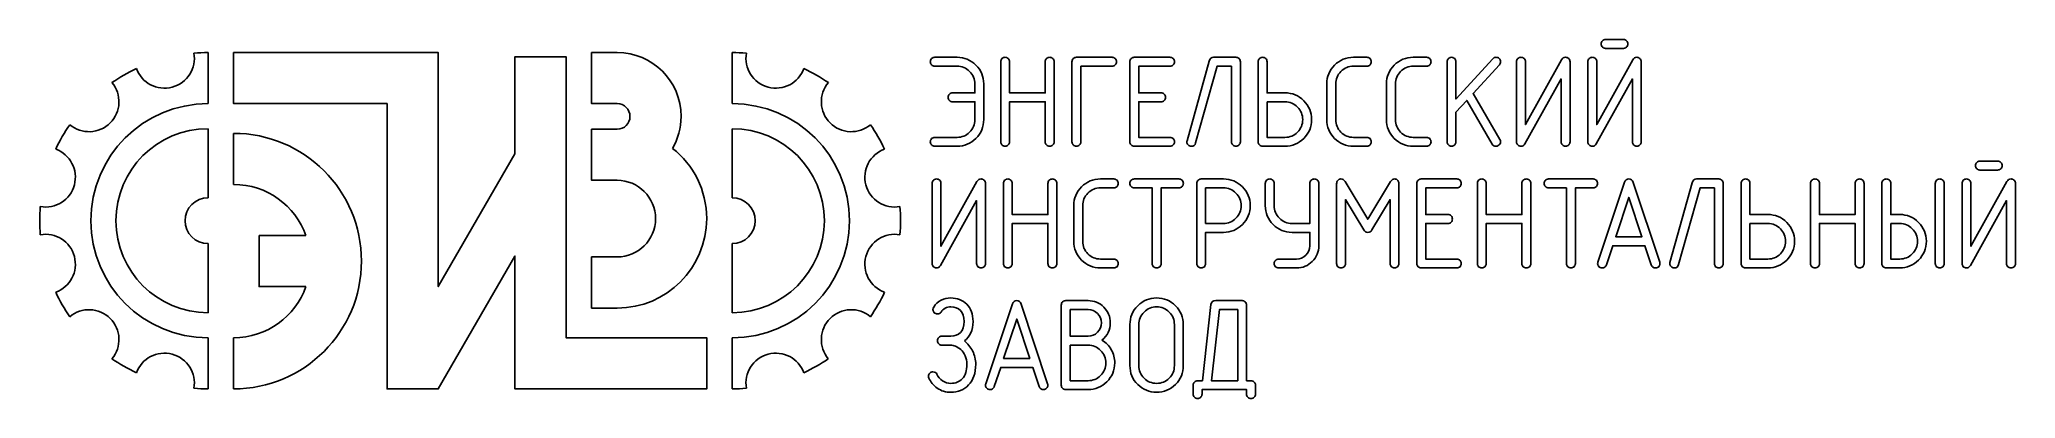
# Model space of a CAD drawing. Extents: x 68.1 to 94.1, y 175.9 to 180.6.
import ezdxf

# ---------------------------------------------------------------- set-up
doc = ezdxf.new("R2010")
doc.units = 0
doc.layers.get('0').update_dxf_attribs({"linetype": 'CONTINUOUS'})

msp = doc.modelspace()

# ---------------------------------------------------------------- linework, layer by layer
at = {"color": 7}
for points in [[(70.337398, 179.760174), (70.337398, 180.433839)], [(70.674371, 180.433839), (73.369593, 180.433839), (73.369593, 177.347174), (74.380231, 179.097799), (74.380231, 180.37937), (75.054178, 180.37937), (75.054178, 176.67351), (76.906967, 176.67351), (76.906967, 175.999563), (74.380231, 175.999563), (74.380231, 177.750188), (73.369593, 175.999563), (72.695647, 175.999563), (72.695647, 179.760174), (70.674371, 179.760174), (70.674371, 180.433839), (70.674371, 180.433839)], [(75.727842, 180.433839), (75.391151, 180.433839), (75.391151, 179.760174), (75.727842, 179.760174)], [(77.24394, 179.760174), (77.24394, 180.433839)], [(88.75014, 180.606277), (88.984667, 180.606277)], [(88.75014, 180.606277), (88.75014, 180.606277)], [(88.984667, 180.488872), (88.75014, 180.488872)], [(69.393647, 180.223019), (69.393647, 180.223019)], [(78.187691, 180.223019), (78.187691, 180.223019)], [(79.911787, 180.371468), (80.205016, 180.371468)], [(79.911787, 180.371468), (79.911787, 180.371468)], [(80.205016, 180.254346), (79.911787, 180.254346)], [(80.780184, 179.25669), (80.780184, 180.313048)], [(80.797118, 180.354534), (80.797118, 180.354534)], [(80.897589, 180.313048), (80.897589, 179.902414), (81.367207, 179.902414), (81.367207, 180.313048)], [(81.484611, 180.313048), (81.484611, 179.25669)], [(81.71942, 179.25669), (81.71942, 180.313048)], [(81.77784, 180.371468), (82.247458, 180.371468)], [(81.77784, 180.371468), (81.77784, 180.371468)], [(82.247458, 180.254346), (81.836824, 180.254346), (81.836824, 179.25669)], [(82.482267, 179.25669), (82.482267, 180.313048)], [(82.540687, 180.371468), (83.010304, 180.371468)], [(82.540687, 180.371468), (82.540687, 180.371468)], [(83.010304, 180.254346), (82.599671, 180.254346), (82.599671, 179.902414), (82.8929, 179.902414)], [(83.2358, 179.27193), (83.528182, 180.322361)], [(83.82, 179.25669), (83.82, 180.254346), (83.631193, 180.254346), (83.348407, 179.24145)], [(83.585756, 180.371468), (83.878984, 180.371468)], [(83.937404, 180.313048), (83.937404, 179.25669)], [(84.172213, 179.25669), (84.172213, 180.313048)], [(84.189147, 180.354534), (84.189147, 180.354534)], [(84.289618, 180.313048), (84.289618, 179.902414), (84.524427, 179.902414)], [(85.42782, 180.371468), (85.604209, 180.371468)], [(85.42782, 180.371468), (85.42782, 180.371468)], [(85.604209, 180.254346), (85.42782, 180.254346)], [(86.214373, 180.371468), (86.390762, 180.371468)], [(86.214373, 180.371468), (86.214373, 180.371468)], [(86.390762, 180.254346), (86.214373, 180.254346)], [(86.660567, 179.25669), (86.660567, 180.313048)], [(86.6775, 180.354534), (86.6775, 180.354534)], [(86.777971, 180.313048), (86.777971, 179.820288), (87.262829, 180.352841)], [(87.349753, 180.272972), (87.004596, 179.895077), (87.356809, 179.286041)], [(87.576096, 179.25669), (87.576096, 180.313048)], [(87.6935, 180.313048), (87.6935, 179.483314), (88.167633, 180.336754)], [(88.280522, 180.313048), (88.280522, 179.25669)], [(88.515331, 179.25669), (88.515331, 180.313048)], [(88.632736, 180.313048), (88.632736, 179.483314), (89.106869, 180.336754)], [(89.219476, 180.313048), (89.219476, 179.25669)], [(80.146313, 179.902414), (80.439824, 179.902414), (80.439824, 180.019819)], [(80.557229, 180.019819), (80.557229, 179.550201)], [(85.076171, 179.550201), (85.076171, 180.019819)], [(85.193576, 180.019819), (85.193576, 179.550201)], [(85.862442, 179.550201), (85.862442, 180.019819)], [(85.979847, 180.019819), (85.979847, 179.550201)], [(88.163118, 179.25669), (88.163118, 180.086706), (87.686444, 179.229597)], [(89.102071, 179.25669), (89.102071, 180.086706), (88.62568, 179.229597)], [(80.439824, 179.550201), (80.439824, 179.78501), (80.146313, 179.78501)], [(81.367207, 179.25669), (81.367207, 179.78501), (80.897589, 179.78501), (80.897589, 179.25669)], [(82.8929, 179.78501), (82.599671, 179.78501), (82.599671, 179.315392), (83.010304, 179.315392)], [(84.289618, 179.78501), (84.289618, 179.315392), (84.524427, 179.315392)], [(84.524427, 179.78501), (84.289618, 179.78501), (84.289618, 179.78501)], [(87.255491, 179.227339), (86.921058, 179.803637), (86.777971, 179.646439), (86.777971, 179.25669)], [(70.337398, 178.519243), (70.337398, 179.429692), (70.337398, 179.429692)], [(70.674371, 178.695068), (70.674371, 179.368732)], [(75.727842, 179.423201), (75.391151, 179.423201), (75.391151, 178.749254), (75.727842, 178.749254)], [(77.24394, 178.519243), (77.24394, 179.429692), (77.24394, 179.429692)], [(79.911787, 179.315392), (80.205016, 179.315392)], [(80.205016, 179.197988), (79.911787, 179.197988)], [(83.010304, 179.197988), (82.540687, 179.197988)], [(83.233542, 179.25669), (83.233542, 179.25669)], [(84.524427, 179.197988), (84.230633, 179.197988)], [(85.42782, 179.315392), (85.604209, 179.315392)], [(85.604209, 179.197988), (85.42782, 179.197988)], [(86.214373, 179.315392), (86.390762, 179.315392)], [(86.390762, 179.197988), (86.214373, 179.197988)], [(87.634798, 179.197988), (87.634798, 179.197988)], [(88.573751, 179.197988), (88.573751, 179.197988)], [(93.679716, 179.002126), (93.914242, 179.002126)], [(93.679716, 179.002126), (93.679716, 179.002126)], [(93.914242, 178.884721), (93.679716, 178.884721)], [(79.876509, 177.652257), (79.876509, 178.708614)], [(79.993631, 178.708614), (79.993631, 177.878881), (80.468047, 178.732321)], [(80.580653, 178.708614), (80.580653, 177.652257)], [(80.815462, 177.652257), (80.815462, 178.708614)], [(80.832396, 178.750383), (80.832396, 178.750383)], [(80.932867, 178.708614), (80.932867, 178.297981), (81.402484, 178.297981), (81.402484, 178.708614)], [(81.519889, 178.708614), (81.519889, 177.652257)], [(82.094776, 178.767317), (82.270882, 178.767317)], [(82.094776, 178.767317), (82.094776, 178.767317)], [(82.270882, 178.649912), (82.094776, 178.649912)], [(82.499482, 178.667128), (82.499482, 178.667128)], [(82.540969, 178.767317), (82.83448, 178.767317), (83.127991, 178.767317)], [(82.775778, 177.652257), (82.775778, 178.649912), (82.540969, 178.649912)], [(83.127991, 178.649912), (82.893182, 178.649912), (82.893182, 177.652257)], [(83.3628, 177.652257), (83.3628, 178.708614)], [(83.42122, 178.767317), (83.715013, 178.767317)], [(83.42122, 178.767317), (83.42122, 178.767317)], [(83.480204, 178.649912), (83.480204, 178.180577), (83.715013, 178.180577)], [(83.715013, 178.649912), (83.480204, 178.649912), (83.480204, 178.649912)], [(84.266476, 178.415386), (84.266476, 178.708614)], [(84.283691, 178.750383), (84.283691, 178.750383)], [(84.38388, 178.708614), (84.38388, 178.415386)], [(84.618407, 178.180577), (84.853216, 178.180577), (84.853216, 178.708614)], [(84.97062, 178.708614), (84.97062, 177.887066)], [(85.205429, 177.652257), (85.205429, 178.704946)], [(85.316907, 178.73345), (85.616062, 178.235892), (85.9155, 178.73345)], [(86.026978, 178.707486), (86.026978, 178.704946), (86.026978, 178.704946)], [(86.026978, 178.704946), (86.026978, 177.652257)], [(86.261504, 177.652257), (86.261504, 178.708614)], [(86.320207, 178.767317), (86.789542, 178.767317)], [(86.320207, 178.767317), (86.320207, 178.767317)], [(86.789542, 178.649912), (86.378909, 178.649912), (86.378909, 178.297981), (86.672138, 178.297981)], [(87.059629, 177.652257), (87.059629, 178.708614)], [(87.076562, 178.750383), (87.076562, 178.750383)], [(87.177033, 178.708614), (87.177033, 178.297981), (87.646651, 178.297981), (87.646651, 178.708614)], [(87.764056, 178.708614), (87.764056, 177.652257)], [(87.957096, 178.667128), (87.957096, 178.667128)], [(87.998864, 178.767317), (88.292093, 178.767317), (88.585604, 178.767317)], [(88.233673, 177.652257), (88.233673, 178.649912), (87.998864, 178.649912)], [(88.585604, 178.649912), (88.351078, 178.649912), (88.351078, 177.652257)], [(88.647976, 177.669754), (88.998778, 178.726394)], [(89.112796, 178.720468), (89.462187, 177.669754)], [(89.597653, 177.667497), (89.890036, 178.717928)], [(90.181853, 177.652257), (90.181853, 178.649912), (89.993047, 178.649912), (89.71026, 177.637299)], [(89.947609, 178.767317), (90.240838, 178.767317)], [(90.299258, 178.708614), (90.299258, 177.652257)], [(90.534067, 177.652257), (90.534067, 178.708614)], [(90.551, 178.750383), (90.551, 178.750383)], [(90.651471, 178.708614), (90.651471, 178.297981), (90.88628, 178.297981)], [(91.449596, 177.652257), (91.449596, 178.708614)], [(91.466529, 178.750383), (91.466529, 178.750383)], [(91.567, 178.708614), (91.567, 178.297981), (92.036336, 178.297981), (92.036336, 178.708614)], [(92.15374, 178.708614), (92.15374, 177.652257)], [(92.388549, 177.652257), (92.388549, 178.708614)], [(92.405482, 178.750383), (92.405482, 178.750383)], [(92.505953, 178.708614), (92.505953, 178.297981), (92.623358, 178.297981)], [(93.092976, 177.652257), (93.092976, 178.708614)], [(93.109909, 178.750383), (93.109909, 178.750383)], [(93.21038, 178.708614), (93.21038, 177.652257)], [(93.444907, 177.652257), (93.444907, 178.708614)], [(93.562311, 178.708614), (93.562311, 177.878881), (94.036444, 178.732321)], [(94.149051, 178.708614), (94.149051, 177.652257)], [(80.463249, 177.652257), (80.463249, 178.482272), (79.986858, 177.625163)], [(81.742844, 177.945768), (81.742844, 178.415386)], [(81.860249, 178.415386), (81.860249, 177.945768)], [(85.563287, 178.096192), (85.322833, 178.496101), (85.322833, 177.652257)], [(85.909573, 177.652257), (85.909573, 178.496101), (85.668838, 178.094781)], [(88.882784, 178.00447), (89.227942, 178.00447), (89.055222, 178.523194), (88.882784, 178.00447), (88.882784, 178.00447)], [(94.031647, 177.652257), (94.031647, 178.482272), (93.555256, 177.625163)], [(81.402484, 177.652257), (81.402484, 178.180577), (80.932867, 178.180577), (80.932867, 177.652257)], [(83.715013, 178.063172), (83.480204, 178.063172), (83.480204, 177.652257)], [(84.853216, 177.887066), (84.853216, 178.063172), (84.618407, 178.063172)], [(86.672138, 178.180577), (86.378909, 178.180577), (86.378909, 177.710959), (86.789542, 177.710959)], [(87.646651, 177.652257), (87.646651, 178.180577), (87.177033, 178.180577), (87.177033, 177.652257)], [(90.651471, 178.180577), (90.651471, 177.710959), (90.88628, 177.710959)], [(90.88628, 178.180577), (90.651471, 178.180577), (90.651471, 178.180577)], [(92.036336, 177.652257), (92.036336, 178.180577), (91.567, 178.180577), (91.567, 177.652257)], [(92.505953, 178.180577), (92.505953, 177.710959), (92.623358, 177.710959)], [(92.623358, 178.180577), (92.505953, 178.180577), (92.505953, 178.180577)], [(70.337398, 177.003992), (70.337398, 177.914441)], [(71.011344, 178.021121), (71.627436, 178.021121)], [(71.627436, 177.347457), (71.011344, 177.347457), (71.011344, 178.021121), (71.011344, 178.021121)], [(77.24394, 177.003992), (77.24394, 177.914441)], [(89.350991, 177.63363), (89.266324, 177.887066), (88.843838, 177.887066), (88.759453, 177.63363)], [(75.727842, 177.738617), (75.391151, 177.738617), (75.391151, 177.064952), (75.727842, 177.064952), (75.727842, 177.064952)], [(79.934929, 177.593554), (79.934929, 177.593554)], [(82.094776, 177.710959), (82.270882, 177.710959)], [(82.270882, 177.593554), (82.094776, 177.593554)], [(84.442582, 177.710959), (84.677391, 177.710959)], [(84.677391, 177.593554), (84.442582, 177.593554)], [(86.789542, 177.593554), (86.320207, 177.593554)], [(88.703009, 177.593554), (88.703009, 177.593554)], [(89.595396, 177.652257), (89.595396, 177.652257)], [(90.88628, 177.593554), (90.592487, 177.593554)], [(92.623358, 177.593554), (92.447251, 177.593554)], [(93.503327, 177.593554), (93.503327, 177.593554)], [(80.122889, 177.198161), (80.122889, 177.198161)], [(80.58404, 176.065603), (80.934842, 177.121961)], [(81.049142, 177.116034), (81.398533, 176.065603)], [(81.578309, 176.047823), (81.578309, 177.104181)], [(81.637011, 177.162883), (81.930522, 177.162883)], [(81.637011, 177.162883), (81.637011, 177.162883)], [(81.695713, 177.045479), (81.695713, 176.693548), (81.930522, 176.693548)], [(81.930522, 177.045479), (81.695713, 177.045479), (81.695713, 177.045479)], [(82.585278, 177.09515), (82.585278, 177.09515)], [(83.374089, 176.106808), (83.438718, 176.106808), (83.549913, 177.111237), (83.549913, 177.111237)], [(83.902127, 176.106808), (83.902127, 177.045479), (83.661673, 177.045479), (83.55584, 176.106808), (83.902127, 176.106808), (83.902127, 176.106808)], [(83.615671, 177.162883), (83.961111, 177.162883)], [(84.019531, 177.104181), (84.019531, 176.106808), (84.078516, 176.106808)], [(80.818849, 176.400037), (81.164007, 176.400037), (80.991569, 176.918761), (80.818849, 176.400037), (80.818849, 176.400037)], [(82.482267, 176.306339), (82.482267, 176.845948)], [(82.599671, 176.845948), (82.599671, 176.306339)], [(82.99958, 177.011612), (82.99958, 177.011612)], [(83.068724, 176.306339), (83.068724, 176.845948)], [(83.186129, 176.845948), (83.186129, 176.306339)], [(70.337398, 175.999563), (70.337398, 176.67351)], [(70.674371, 175.999563), (70.674371, 176.67351)], [(77.24394, 175.999563), (77.24394, 176.67351)], [(80.005484, 176.693548), (80.122889, 176.693548)], [(80.122889, 176.576143), (80.005484, 176.576143)], [(81.695713, 176.576143), (81.695713, 176.106808), (81.930522, 176.106808)], [(81.930522, 176.576143), (81.695713, 176.576143), (81.695713, 176.576143)], [(81.287056, 176.029197), (81.202671, 176.282632), (80.779902, 176.282632), (80.695518, 176.029197)], [(80.639356, 175.989403), (80.639356, 175.989403)], [(81.930522, 175.989403), (81.637011, 175.989403)], [(83.315669, 175.930701), (83.315669, 176.047823)], [(84.019531, 175.930701), (84.019531, 175.989403), (83.432791, 175.989403), (83.432791, 175.930701)], [(84.136936, 176.047823), (84.136936, 175.930701)]]:
    msp.add_lwpolyline(points, dxfattribs=at)
for points in [[(70.151696, 180.425937), (70.186691, 180.22697), (70.064489, 180.030826), (69.865804, 179.977486)], [(70.337398, 180.433839), (70.275873, 180.433839), (70.213784, 180.431299), (70.151696, 180.425937)], [(76.570276, 179.591688), (76.570276, 180.05679), (76.193227, 180.433839), (75.727842, 180.433839)], [(77.24394, 180.433839), (77.305747, 180.433839), (77.367553, 180.431299), (77.429924, 180.425937)], [(77.429924, 180.425937), (77.394647, 180.22697), (77.516849, 180.030826), (77.715816, 179.977486)], [(88.691156, 180.547857), (88.691156, 180.564226), (88.6968, 180.578054), (88.708371, 180.589343)], [(88.708371, 180.50637), (88.6968, 180.517659), (88.691156, 180.531206), (88.691156, 180.547857)], [(88.708371, 180.589343), (88.71966, 180.600632), (88.733489, 180.606277), (88.75014, 180.606277)], [(88.75014, 180.488872), (88.733489, 180.488872), (88.71966, 180.494517), (88.708371, 180.50637)], [(88.984667, 180.606277), (89.001036, 180.606277), (89.015147, 180.600632), (89.026436, 180.589343)], [(89.026436, 180.50637), (89.015147, 180.494517), (89.001036, 180.488872), (88.984667, 180.488872)], [(89.026436, 180.589343), (89.037724, 180.578054), (89.043369, 180.564226), (89.043369, 180.547857)], [(89.043369, 180.547857), (89.043369, 180.531206), (89.037724, 180.517659), (89.026436, 180.50637)], [(69.393647, 180.223019), (69.280193, 180.169679), (69.172667, 180.107308), (69.071913, 180.037317)], [(69.865804, 179.977486), (69.666838, 179.924146), (69.462791, 180.033083), (69.393647, 180.223019)], [(77.715816, 179.977486), (77.9145, 179.924146), (78.118547, 180.033083), (78.187691, 180.223019)], [(78.187691, 180.223019), (78.301144, 180.169679), (78.408671, 180.107308), (78.509707, 180.037317)], [(79.852802, 180.313048), (79.852802, 180.329417), (79.858447, 180.343246), (79.870018, 180.354534)], [(79.870018, 180.271561), (79.858447, 180.28285), (79.852802, 180.296679), (79.852802, 180.313048)], [(79.870018, 180.354534), (79.881307, 180.365823), (79.895136, 180.371468), (79.911787, 180.371468)], [(79.911787, 180.254346), (79.895136, 180.254346), (79.881307, 180.260272), (79.870018, 180.271561)], [(80.205016, 180.371468), (80.3021, 180.371468), (80.384791, 180.337319), (80.453653, 180.268457)], [(80.370398, 180.184919), (80.324396, 180.231203), (80.26908, 180.254346), (80.205016, 180.254346)], [(80.439824, 180.019819), (80.439824, 180.083883), (80.416682, 180.138634), (80.370398, 180.184919)], [(80.453653, 180.268457), (80.522516, 180.199594), (80.557229, 180.116621), (80.557229, 180.019819)], [(80.780184, 180.313048), (80.780184, 180.329417), (80.785829, 180.343246), (80.797118, 180.354534)], [(80.797118, 180.354534), (80.808407, 180.365823), (80.822518, 180.371468), (80.838887, 180.371468)], [(80.838887, 180.371468), (80.855538, 180.371468), (80.869367, 180.365823), (80.880656, 180.354534)], [(80.880656, 180.354534), (80.891944, 180.343246), (80.897589, 180.329417), (80.897589, 180.313048)], [(81.367207, 180.313048), (81.367207, 180.329417), (81.372851, 180.343246), (81.38414, 180.354534)], [(81.38414, 180.354534), (81.395429, 180.365823), (81.40954, 180.371468), (81.425909, 180.371468)], [(81.425909, 180.371468), (81.442278, 180.371468), (81.456107, 180.365823), (81.467396, 180.354534)], [(81.467396, 180.354534), (81.478967, 180.343246), (81.484611, 180.329417), (81.484611, 180.313048)], [(81.71942, 180.313048), (81.71942, 180.329417), (81.725064, 180.343246), (81.736353, 180.354534)], [(81.736353, 180.354534), (81.747642, 180.365823), (81.761471, 180.371468), (81.77784, 180.371468)], [(82.247458, 180.371468), (82.264109, 180.371468), (82.277656, 180.365823), (82.288944, 180.354534)], [(82.288944, 180.271561), (82.277656, 180.260272), (82.264109, 180.254346), (82.247458, 180.254346)], [(82.288944, 180.354534), (82.300516, 180.343246), (82.30616, 180.329417), (82.30616, 180.313048)], [(82.30616, 180.313048), (82.30616, 180.296679), (82.300516, 180.28285), (82.288944, 180.271561)], [(82.482267, 180.313048), (82.482267, 180.329417), (82.487911, 180.343246), (82.4992, 180.354534)], [(82.4992, 180.354534), (82.510489, 180.365823), (82.5246, 180.371468), (82.540687, 180.371468)], [(83.010304, 180.371468), (83.026956, 180.371468), (83.040502, 180.365823), (83.051791, 180.354534)], [(83.051791, 180.271561), (83.040502, 180.260272), (83.026956, 180.254346), (83.010304, 180.254346)], [(83.051791, 180.354534), (83.063362, 180.343246), (83.069289, 180.329417), (83.069289, 180.313048)], [(83.069289, 180.313048), (83.069289, 180.296679), (83.063362, 180.28285), (83.051791, 180.271561)], [(83.528182, 180.322361), (83.53806, 180.355381), (83.557251, 180.371468), (83.585756, 180.371468)], [(83.878984, 180.371468), (83.895071, 180.371468), (83.909182, 180.365823), (83.920471, 180.354534)], [(83.920471, 180.354534), (83.93176, 180.343246), (83.937404, 180.329417), (83.937404, 180.313048)], [(84.172213, 180.313048), (84.172213, 180.329417), (84.177858, 180.343246), (84.189147, 180.354534)], [(84.189147, 180.354534), (84.200436, 180.365823), (84.214547, 180.371468), (84.230633, 180.371468)], [(84.230633, 180.371468), (84.247284, 180.371468), (84.261396, 180.365823), (84.272684, 180.354534)], [(84.272684, 180.354534), (84.283973, 180.343246), (84.289618, 180.329417), (84.289618, 180.313048)], [(85.076171, 180.019819), (85.076171, 180.116621), (85.11032, 180.199594), (85.179182, 180.268457)], [(85.179182, 180.268457), (85.248044, 180.337319), (85.331018, 180.371468), (85.42782, 180.371468)], [(85.262438, 180.184919), (85.216436, 180.138634), (85.193576, 180.083883), (85.193576, 180.019819)], [(85.42782, 180.254346), (85.364038, 180.254346), (85.308722, 180.231203), (85.262438, 180.184919)], [(85.604209, 180.371468), (85.620578, 180.371468), (85.634407, 180.365823), (85.645696, 180.354534)], [(85.645696, 180.271561), (85.634407, 180.260272), (85.620578, 180.254346), (85.604209, 180.254346)], [(85.645696, 180.354534), (85.656984, 180.343246), (85.662629, 180.329417), (85.662629, 180.313048)], [(85.662629, 180.313048), (85.662629, 180.296679), (85.656984, 180.28285), (85.645696, 180.271561)], [(85.862442, 180.019819), (85.862442, 180.116621), (85.896873, 180.199594), (85.965736, 180.268457)], [(85.965736, 180.268457), (86.034598, 180.337319), (86.117571, 180.371468), (86.214373, 180.371468)], [(86.048991, 180.184919), (86.002989, 180.138634), (85.979847, 180.083883), (85.979847, 180.019819)], [(86.214373, 180.254346), (86.150591, 180.254346), (86.095276, 180.231203), (86.048991, 180.184919)], [(86.390762, 180.371468), (86.406849, 180.371468), (86.42096, 180.365823), (86.432249, 180.354534)], [(86.432249, 180.271561), (86.42096, 180.260272), (86.406849, 180.254346), (86.390762, 180.254346)], [(86.432249, 180.354534), (86.443538, 180.343246), (86.449182, 180.329417), (86.449182, 180.313048)], [(86.449182, 180.313048), (86.449182, 180.296679), (86.443538, 180.28285), (86.432249, 180.271561)], [(86.660567, 180.313048), (86.660567, 180.329417), (86.666493, 180.343246), (86.6775, 180.354534)], [(86.6775, 180.354534), (86.688789, 180.365823), (86.7029, 180.371468), (86.719269, 180.371468)], [(86.719269, 180.371468), (86.73592, 180.371468), (86.749749, 180.365823), (86.761038, 180.354534)], [(86.761038, 180.354534), (86.772327, 180.343246), (86.777971, 180.329417), (86.777971, 180.313048)], [(87.262829, 180.352841), (87.274682, 180.365541), (87.288793, 180.371468), (87.306291, 180.371468)], [(87.306291, 180.371468), (87.321813, 180.371468), (87.335078, 180.36667), (87.346084, 180.35651)], [(87.346084, 180.35651), (87.358784, 180.344657), (87.364993, 180.330263), (87.364993, 180.313048)], [(87.364993, 180.313048), (87.364993, 180.297526), (87.359631, 180.284261), (87.349753, 180.272972)], [(87.576096, 180.313048), (87.576096, 180.329417), (87.58174, 180.343246), (87.593029, 180.354534)], [(87.593029, 180.354534), (87.604318, 180.365823), (87.618429, 180.371468), (87.634798, 180.371468)], [(87.634798, 180.371468), (87.651449, 180.371468), (87.665278, 180.365823), (87.676567, 180.354534)], [(87.676567, 180.354534), (87.687856, 180.343246), (87.6935, 180.329417), (87.6935, 180.313048)], [(88.167633, 180.336754), (88.180051, 180.359897), (88.198396, 180.371468), (88.221538, 180.371468)], [(88.221538, 180.371468), (88.238189, 180.371468), (88.252018, 180.365823), (88.263307, 180.354534)], [(88.263307, 180.354534), (88.274878, 180.343246), (88.280522, 180.329417), (88.280522, 180.313048)], [(88.515331, 180.313048), (88.515331, 180.329417), (88.520976, 180.343246), (88.532264, 180.354534)], [(88.532264, 180.354534), (88.543553, 180.365823), (88.557382, 180.371468), (88.573751, 180.371468)], [(88.573751, 180.371468), (88.590402, 180.371468), (88.604231, 180.365823), (88.61552, 180.354534)], [(88.61552, 180.354534), (88.627091, 180.343246), (88.632736, 180.329417), (88.632736, 180.313048)], [(89.106869, 180.336754), (89.119004, 180.359897), (89.137349, 180.371468), (89.160773, 180.371468)], [(89.160773, 180.371468), (89.177424, 180.371468), (89.190971, 180.365823), (89.20226, 180.354534)], [(89.20226, 180.354534), (89.213831, 180.343246), (89.219476, 180.329417), (89.219476, 180.313048)], [(69.071913, 180.037317), (69.201736, 179.882659), (69.194116, 179.651237), (69.048489, 179.50561)], [(78.509707, 180.037317), (78.379602, 179.882659), (78.387222, 179.651237), (78.532849, 179.50561)], [(80.087611, 179.84343), (80.087611, 179.860081), (80.093256, 179.87391), (80.104544, 179.885199)], [(80.104544, 179.885199), (80.116116, 179.89677), (80.129662, 179.902414), (80.146313, 179.902414)], [(82.8929, 179.902414), (82.909551, 179.902414), (82.923098, 179.89677), (82.934951, 179.885199)], [(82.934951, 179.885199), (82.94624, 179.87391), (82.951884, 179.860081), (82.951884, 179.84343)], [(84.524427, 179.902414), (84.621511, 179.902414), (84.704202, 179.867701), (84.773064, 179.798839)], [(68.794207, 178.216701), (68.794207, 179.069012), (69.485087, 179.760174), (70.337398, 179.760174)], [(75.727842, 179.760174), (75.820976, 179.760174), (75.896329, 179.684539), (75.896329, 179.591688)], [(78.787413, 178.216701), (78.787413, 179.069012), (78.096251, 179.760174), (77.24394, 179.760174)], [(80.104544, 179.801943), (80.093256, 179.813232), (80.087611, 179.827343), (80.087611, 179.84343)], [(80.146313, 179.78501), (80.129662, 179.78501), (80.116116, 179.790654), (80.104544, 179.801943)], [(82.934951, 179.801943), (82.923098, 179.790654), (82.909551, 179.78501), (82.8929, 179.78501)], [(82.951884, 179.84343), (82.951884, 179.827343), (82.94624, 179.813232), (82.934951, 179.801943)], [(84.689527, 179.715301), (84.643807, 179.761586), (84.588491, 179.78501), (84.524427, 179.78501)], [(84.759236, 179.550201), (84.759236, 179.614266), (84.735811, 179.669581), (84.689527, 179.715301)], [(84.773064, 179.798839), (84.841927, 179.729977), (84.87664, 179.647286), (84.87664, 179.550201)], [(68.517347, 179.482186), (68.446791, 179.380303), (68.384702, 179.272494), (68.331644, 179.160452)], [(69.048489, 179.50561), (68.903144, 179.360266), (68.672287, 179.352363), (68.517347, 179.482186)], [(70.337398, 179.429692), (69.667684, 179.429692), (69.124689, 178.886697), (69.124689, 178.216701)], [(70.674371, 179.368732), (71.604576, 179.368732), (72.358956, 178.614634), (72.358956, 177.684148)], [(75.896329, 179.591688), (75.896329, 179.498554), (75.820976, 179.423201), (75.727842, 179.423201)], [(76.457387, 179.17033), (76.529071, 179.294226), (76.570276, 179.438159), (76.570276, 179.591688)], [(77.24394, 179.429692), (77.913936, 179.429692), (78.456931, 178.886697), (78.456931, 178.216701)], [(78.532849, 179.50561), (78.678476, 179.360266), (78.909333, 179.352363), (79.063991, 179.482186)], [(79.063991, 179.482186), (79.134829, 179.380303), (79.196918, 179.272494), (79.249693, 179.160452)], [(80.205016, 179.315392), (80.26908, 179.315392), (80.324396, 179.338252), (80.370398, 179.384537)], [(80.370398, 179.384537), (80.416682, 179.430821), (80.439824, 179.485854), (80.439824, 179.550201)], [(80.557229, 179.550201), (80.557229, 179.453117), (80.522516, 179.370143), (80.453653, 179.301563)], [(84.524427, 179.315392), (84.588491, 179.315392), (84.643807, 179.338252), (84.689527, 179.384537)], [(84.689527, 179.384537), (84.735811, 179.430821), (84.759236, 179.485854), (84.759236, 179.550201)], [(84.87664, 179.550201), (84.87664, 179.453117), (84.841927, 179.370143), (84.773064, 179.301563)], [(85.179182, 179.301563), (85.11032, 179.370143), (85.076171, 179.453117), (85.076171, 179.550201)], [(85.193576, 179.550201), (85.193576, 179.485854), (85.216436, 179.430821), (85.262438, 179.384537)], [(85.262438, 179.384537), (85.308722, 179.338252), (85.364038, 179.315392), (85.42782, 179.315392)], [(85.965736, 179.301563), (85.896873, 179.370143), (85.862442, 179.453117), (85.862442, 179.550201)], [(85.979847, 179.550201), (85.979847, 179.485854), (86.002989, 179.430821), (86.048991, 179.384537)], [(86.048991, 179.384537), (86.095276, 179.338252), (86.150591, 179.315392), (86.214373, 179.315392)], [(68.331644, 179.160452), (68.521298, 179.091308), (68.629953, 178.887261), (68.576896, 178.688577)], [(76.906967, 178.244077), (76.906967, 178.619714), (76.731424, 178.95443), (76.457387, 179.17033)], [(79.249693, 179.160452), (79.06004, 179.091308), (78.951384, 178.887261), (79.004724, 178.688577)], [(79.852802, 179.25669), (79.852802, 179.273059), (79.858447, 179.28717), (79.870018, 179.298459)], [(79.870018, 179.214921), (79.858447, 179.22621), (79.852802, 179.240321), (79.852802, 179.25669)], [(79.870018, 179.298459), (79.881307, 179.309748), (79.895136, 179.315392), (79.911787, 179.315392)], [(79.911787, 179.197988), (79.895136, 179.197988), (79.881307, 179.203632), (79.870018, 179.214921)], [(80.453653, 179.301563), (80.384791, 179.232701), (80.3021, 179.197988), (80.205016, 179.197988)], [(80.797118, 179.214921), (80.785829, 179.22621), (80.780184, 179.240321), (80.780184, 179.25669)], [(80.838887, 179.197988), (80.822518, 179.197988), (80.808407, 179.203632), (80.797118, 179.214921)], [(80.880656, 179.214921), (80.869367, 179.203632), (80.855538, 179.197988), (80.838887, 179.197988)], [(80.897589, 179.25669), (80.897589, 179.240321), (80.891944, 179.22621), (80.880656, 179.214921)], [(81.38414, 179.214921), (81.372851, 179.22621), (81.367207, 179.240321), (81.367207, 179.25669)], [(81.425909, 179.197988), (81.40954, 179.197988), (81.395429, 179.203632), (81.38414, 179.214921)], [(81.467396, 179.214921), (81.456107, 179.203632), (81.442278, 179.197988), (81.425909, 179.197988)], [(81.484611, 179.25669), (81.484611, 179.240321), (81.478967, 179.22621), (81.467396, 179.214921)], [(81.736353, 179.214921), (81.725064, 179.22621), (81.71942, 179.240321), (81.71942, 179.25669)], [(81.77784, 179.197988), (81.761471, 179.197988), (81.747642, 179.203632), (81.736353, 179.214921)], [(81.819609, 179.214921), (81.808602, 179.203632), (81.794491, 179.197988), (81.77784, 179.197988)], [(81.836824, 179.25669), (81.836824, 179.240321), (81.83118, 179.22621), (81.819609, 179.214921)], [(82.4992, 179.214921), (82.487911, 179.22621), (82.482267, 179.240321), (82.482267, 179.25669)], [(82.540687, 179.197988), (82.5246, 179.197988), (82.510489, 179.203632), (82.4992, 179.214921)], [(83.010304, 179.315392), (83.026956, 179.315392), (83.040502, 179.309748), (83.051791, 179.298459)], [(83.051791, 179.214921), (83.040502, 179.203632), (83.026956, 179.197988), (83.010304, 179.197988)], [(83.051791, 179.298459), (83.063362, 179.28717), (83.069289, 179.273059), (83.069289, 179.25669)], [(83.069289, 179.25669), (83.069289, 179.240321), (83.063362, 179.22621), (83.051791, 179.214921)], [(83.233542, 179.25669), (83.233542, 179.260359), (83.234107, 179.266003), (83.2358, 179.27193)], [(83.249629, 179.215486), (83.238904, 179.227339), (83.233542, 179.240886), (83.233542, 179.25669)], [(83.291962, 179.197988), (83.274747, 179.197988), (83.260636, 179.203914), (83.249629, 179.215486)], [(83.348407, 179.24145), (83.340504, 179.212663), (83.321878, 179.197988), (83.291962, 179.197988)], [(83.837216, 179.214921), (83.826209, 179.22621), (83.82, 179.240321), (83.82, 179.25669)], [(83.878984, 179.197988), (83.862616, 179.197988), (83.848504, 179.203632), (83.837216, 179.214921)], [(83.920471, 179.214921), (83.909182, 179.203632), (83.895071, 179.197988), (83.878984, 179.197988)], [(83.937404, 179.25669), (83.937404, 179.240321), (83.93176, 179.22621), (83.920471, 179.214921)], [(84.189147, 179.214921), (84.177858, 179.22621), (84.172213, 179.240321), (84.172213, 179.25669)], [(84.230633, 179.197988), (84.214547, 179.197988), (84.200436, 179.203632), (84.189147, 179.214921)], [(84.773064, 179.301563), (84.704202, 179.232701), (84.621511, 179.197988), (84.524427, 179.197988)], [(85.42782, 179.197988), (85.331018, 179.197988), (85.248044, 179.232701), (85.179182, 179.301563)], [(85.604209, 179.315392), (85.620578, 179.315392), (85.634407, 179.309748), (85.645696, 179.298459)], [(85.645696, 179.214921), (85.634407, 179.203632), (85.620578, 179.197988), (85.604209, 179.197988)], [(85.645696, 179.298459), (85.656984, 179.28717), (85.662629, 179.273059), (85.662629, 179.25669)], [(85.662629, 179.25669), (85.662629, 179.240321), (85.656984, 179.22621), (85.645696, 179.214921)], [(86.214373, 179.197988), (86.117571, 179.197988), (86.034598, 179.232701), (85.965736, 179.301563)], [(86.390762, 179.315392), (86.406849, 179.315392), (86.42096, 179.309748), (86.432249, 179.298459)], [(86.432249, 179.214921), (86.42096, 179.203632), (86.406849, 179.197988), (86.390762, 179.197988)], [(86.432249, 179.298459), (86.443538, 179.28717), (86.449182, 179.273059), (86.449182, 179.25669)], [(86.449182, 179.25669), (86.449182, 179.240321), (86.443538, 179.22621), (86.432249, 179.214921)], [(86.6775, 179.214921), (86.666493, 179.22621), (86.660567, 179.240321), (86.660567, 179.25669)], [(86.719269, 179.197988), (86.7029, 179.197988), (86.688789, 179.203632), (86.6775, 179.214921)], [(86.761038, 179.214921), (86.749749, 179.203632), (86.73592, 179.197988), (86.719269, 179.197988)], [(86.777971, 179.25669), (86.777971, 179.240321), (86.772327, 179.22621), (86.761038, 179.214921)], [(87.306291, 179.197988), (87.283431, 179.197988), (87.266498, 179.207583), (87.255491, 179.227339)], [(87.33536, 179.206454), (87.327176, 179.200528), (87.317016, 179.197988), (87.306291, 179.197988)], [(87.364993, 179.25669), (87.364993, 179.23383), (87.355116, 179.217179), (87.33536, 179.206454)], [(87.356809, 179.286041), (87.362171, 179.277574), (87.364993, 179.267414), (87.364993, 179.25669)], [(87.593029, 179.214921), (87.58174, 179.22621), (87.576096, 179.240321), (87.576096, 179.25669)], [(87.634798, 179.197988), (87.618429, 179.197988), (87.604318, 179.203632), (87.593029, 179.214921)], [(87.686444, 179.229597), (87.672333, 179.208712), (87.6554, 179.197988), (87.634798, 179.197988)], [(88.180051, 179.214921), (88.168762, 179.22621), (88.163118, 179.240321), (88.163118, 179.25669)], [(88.221538, 179.197988), (88.205451, 179.197988), (88.19134, 179.203632), (88.180051, 179.214921)], [(88.263307, 179.214921), (88.252018, 179.203632), (88.238189, 179.197988), (88.221538, 179.197988)], [(88.280522, 179.25669), (88.280522, 179.240321), (88.274878, 179.22621), (88.263307, 179.214921)], [(88.532264, 179.214921), (88.520976, 179.22621), (88.515331, 179.240321), (88.515331, 179.25669)], [(88.573751, 179.197988), (88.557382, 179.197988), (88.543553, 179.203632), (88.532264, 179.214921)], [(88.62568, 179.229597), (88.611287, 179.208712), (88.594353, 179.197988), (88.573751, 179.197988)], [(89.119004, 179.214921), (89.107998, 179.22621), (89.102071, 179.240321), (89.102071, 179.25669)], [(89.160773, 179.197988), (89.144404, 179.197988), (89.130293, 179.203632), (89.119004, 179.214921)], [(89.20226, 179.214921), (89.190971, 179.203632), (89.177424, 179.197988), (89.160773, 179.197988)], [(89.219476, 179.25669), (89.219476, 179.240321), (89.213831, 179.22621), (89.20226, 179.214921)], [(93.620731, 178.943423), (93.620731, 178.959792), (93.626376, 178.973621), (93.637947, 178.98491)], [(93.637947, 178.901937), (93.626376, 178.913226), (93.620731, 178.926772), (93.620731, 178.943423)], [(93.637947, 178.98491), (93.649236, 178.996199), (93.663064, 179.002126), (93.679716, 179.002126)], [(93.679716, 178.884721), (93.663064, 178.884721), (93.649236, 178.890366), (93.637947, 178.901937)], [(93.914242, 179.002126), (93.930611, 179.002126), (93.944722, 178.996199), (93.956011, 178.98491)], [(93.956011, 178.901937), (93.944722, 178.890366), (93.930611, 178.884721), (93.914242, 178.884721)], [(93.956011, 178.98491), (93.9673, 178.973621), (93.972944, 178.959792), (93.972944, 178.943423)], [(93.972944, 178.943423), (93.972944, 178.926772), (93.9673, 178.913226), (93.956011, 178.901937)], [(68.576896, 178.688577), (68.523556, 178.48961), (68.327129, 178.367408), (68.128162, 178.402686)], [(71.627436, 178.021121), (71.488582, 178.413692), (71.114356, 178.695068), (70.674371, 178.695068)], [(75.727842, 178.749254), (76.00696, 178.749254), (76.233302, 178.523194), (76.233302, 178.244077)], [(79.004724, 178.688577), (79.058064, 178.48961), (79.254209, 178.367408), (79.453458, 178.402686)], [(79.876509, 178.708614), (79.876509, 178.724983), (79.882153, 178.738812), (79.893442, 178.750383)], [(79.893442, 178.750383), (79.904731, 178.761672), (79.91856, 178.767317), (79.934929, 178.767317)], [(79.934929, 178.767317), (79.95158, 178.767317), (79.965409, 178.761672), (79.976698, 178.750383)], [(79.976698, 178.750383), (79.988269, 178.738812), (79.993631, 178.724983), (79.993631, 178.708614)], [(80.468047, 178.732321), (80.480182, 178.755463), (80.498527, 178.767317), (80.521951, 178.767317)], [(80.521951, 178.767317), (80.538602, 178.767317), (80.552149, 178.761672), (80.563438, 178.750383)], [(80.563438, 178.750383), (80.575009, 178.738812), (80.580653, 178.724983), (80.580653, 178.708614)], [(80.815462, 178.708614), (80.815462, 178.724983), (80.821107, 178.738812), (80.832396, 178.750383)], [(80.832396, 178.750383), (80.843684, 178.761672), (80.857796, 178.767317), (80.874164, 178.767317)], [(80.874164, 178.767317), (80.890533, 178.767317), (80.904644, 178.761672), (80.915933, 178.750383)], [(80.915933, 178.750383), (80.927222, 178.738812), (80.932867, 178.724983), (80.932867, 178.708614)], [(81.402484, 178.708614), (81.402484, 178.724983), (81.408129, 178.738812), (81.419418, 178.750383)], [(81.419418, 178.750383), (81.430707, 178.761672), (81.444536, 178.767317), (81.460904, 178.767317)], [(81.460904, 178.767317), (81.477556, 178.767317), (81.491102, 178.761672), (81.502391, 178.750383)], [(81.502391, 178.750383), (81.514244, 178.738812), (81.519889, 178.724983), (81.519889, 178.708614)], [(81.742844, 178.415386), (81.742844, 178.512188), (81.777276, 178.595161), (81.845856, 178.664023)], [(81.845856, 178.664023), (81.915, 178.732886), (81.997973, 178.767317), (82.094776, 178.767317)], [(81.929393, 178.580768), (81.883391, 178.534483), (81.860249, 178.47945), (81.860249, 178.415386)], [(82.094776, 178.649912), (82.030993, 178.649912), (81.975678, 178.62677), (81.929393, 178.580768)], [(82.270882, 178.767317), (82.287251, 178.767317), (82.301362, 178.761672), (82.312651, 178.750383)], [(82.312651, 178.667128), (82.301362, 178.655839), (82.287251, 178.649912), (82.270882, 178.649912)], [(82.312651, 178.750383), (82.32394, 178.738812), (82.329584, 178.724983), (82.329584, 178.708614)], [(82.329584, 178.708614), (82.329584, 178.692528), (82.32394, 178.678417), (82.312651, 178.667128)], [(82.482267, 178.708614), (82.482267, 178.724983), (82.488193, 178.738812), (82.499482, 178.750383)], [(82.499482, 178.667128), (82.488193, 178.678417), (82.482267, 178.692528), (82.482267, 178.708614)], [(82.499482, 178.750383), (82.510771, 178.761672), (82.524882, 178.767317), (82.540969, 178.767317)], [(82.540969, 178.649912), (82.524882, 178.649912), (82.510771, 178.655839), (82.499482, 178.667128)], [(83.127991, 178.767317), (83.14436, 178.767317), (83.158189, 178.761672), (83.169478, 178.750383)], [(83.169478, 178.667128), (83.158189, 178.655839), (83.14436, 178.649912), (83.127991, 178.649912)], [(83.169478, 178.750383), (83.180767, 178.738812), (83.186693, 178.724983), (83.186693, 178.708614)], [(83.186693, 178.708614), (83.186693, 178.692528), (83.180767, 178.678417), (83.169478, 178.667128)], [(83.3628, 178.708614), (83.3628, 178.724983), (83.368444, 178.738812), (83.379733, 178.750383)], [(83.379733, 178.750383), (83.391022, 178.761672), (83.404851, 178.767317), (83.42122, 178.767317)], [(83.715013, 178.767317), (83.812098, 178.767317), (83.894789, 178.732886), (83.963651, 178.664023)], [(83.880113, 178.580768), (83.834393, 178.62677), (83.779078, 178.649912), (83.715013, 178.649912)], [(83.949822, 178.415386), (83.949822, 178.47945), (83.926398, 178.534483), (83.880113, 178.580768)], [(83.963651, 178.664023), (84.032513, 178.595161), (84.066944, 178.512188), (84.066944, 178.415386)], [(84.266476, 178.708614), (84.266476, 178.724983), (84.27212, 178.738812), (84.283691, 178.750383)], [(84.283691, 178.750383), (84.29498, 178.761672), (84.308809, 178.767317), (84.325178, 178.767317)], [(84.325178, 178.767317), (84.341829, 178.767317), (84.355376, 178.761672), (84.366664, 178.750383)], [(84.366664, 178.750383), (84.378236, 178.738812), (84.38388, 178.724983), (84.38388, 178.708614)], [(84.853216, 178.708614), (84.853216, 178.724983), (84.85886, 178.738812), (84.870431, 178.750383)], [(84.870431, 178.750383), (84.88172, 178.761672), (84.895549, 178.767317), (84.911918, 178.767317)], [(84.911918, 178.767317), (84.928287, 178.767317), (84.942398, 178.761672), (84.953687, 178.750383)], [(84.953687, 178.750383), (84.964976, 178.738812), (84.97062, 178.724983), (84.97062, 178.708614)], [(85.205429, 178.704946), (85.205429, 178.721597), (85.210791, 178.73599), (85.221233, 178.74869)], [(85.221233, 178.74869), (85.231676, 178.761108), (85.245222, 178.767317), (85.261591, 178.767317)], [(85.261591, 178.767317), (85.284451, 178.767317), (85.302796, 178.755746), (85.316907, 178.73345)], [(85.9155, 178.73345), (85.929611, 178.755746), (85.947956, 178.767317), (85.970533, 178.767317)], [(85.970533, 178.767317), (85.987184, 178.767317), (86.000449, 178.761108), (86.011173, 178.74869)], [(86.011173, 178.74869), (86.021898, 178.73599), (86.026978, 178.722443), (86.026978, 178.707486)], [(86.261504, 178.708614), (86.261504, 178.724983), (86.267149, 178.738812), (86.278438, 178.750383)], [(86.278438, 178.750383), (86.289727, 178.761672), (86.303838, 178.767317), (86.320207, 178.767317)], [(86.789542, 178.767317), (86.806193, 178.767317), (86.820022, 178.761672), (86.831311, 178.750383)], [(86.831311, 178.667128), (86.820022, 178.655839), (86.806193, 178.649912), (86.789542, 178.649912)], [(86.831311, 178.750383), (86.842882, 178.738812), (86.848527, 178.724983), (86.848527, 178.708614)], [(86.848527, 178.708614), (86.848527, 178.692528), (86.842882, 178.678417), (86.831311, 178.667128)], [(87.059629, 178.708614), (87.059629, 178.724983), (87.065273, 178.738812), (87.076562, 178.750383)], [(87.076562, 178.750383), (87.087851, 178.761672), (87.101962, 178.767317), (87.118331, 178.767317)], [(87.118331, 178.767317), (87.134982, 178.767317), (87.148811, 178.761672), (87.1601, 178.750383)], [(87.1601, 178.750383), (87.171389, 178.738812), (87.177033, 178.724983), (87.177033, 178.708614)], [(87.646651, 178.708614), (87.646651, 178.724983), (87.652296, 178.738812), (87.663584, 178.750383)], [(87.663584, 178.750383), (87.674873, 178.761672), (87.688984, 178.767317), (87.705071, 178.767317)], [(87.705071, 178.767317), (87.721722, 178.767317), (87.735551, 178.761672), (87.74684, 178.750383)], [(87.74684, 178.750383), (87.758411, 178.738812), (87.764056, 178.724983), (87.764056, 178.708614)], [(87.93988, 178.708614), (87.93988, 178.724983), (87.945807, 178.738812), (87.957096, 178.750383)], [(87.957096, 178.667128), (87.945807, 178.678417), (87.93988, 178.692528), (87.93988, 178.708614)], [(87.957096, 178.750383), (87.968384, 178.761672), (87.982496, 178.767317), (87.998864, 178.767317)], [(87.998864, 178.649912), (87.982496, 178.649912), (87.968384, 178.655839), (87.957096, 178.667128)], [(88.585604, 178.767317), (88.601973, 178.767317), (88.616084, 178.761672), (88.627373, 178.750383)], [(88.627373, 178.667128), (88.616084, 178.655839), (88.601973, 178.649912), (88.585604, 178.649912)], [(88.627373, 178.750383), (88.638662, 178.738812), (88.644307, 178.724983), (88.644307, 178.708614)], [(88.644307, 178.708614), (88.644307, 178.692528), (88.638662, 178.678417), (88.627373, 178.667128)], [(88.998778, 178.726394), (89.008373, 178.753488), (89.027, 178.767317), (89.055222, 178.767317)], [(89.055222, 178.767317), (89.082598, 178.767317), (89.101789, 178.751512), (89.112796, 178.720468)], [(89.890036, 178.717928), (89.899913, 178.750948), (89.919104, 178.767317), (89.947609, 178.767317)], [(90.240838, 178.767317), (90.256924, 178.767317), (90.271036, 178.761672), (90.282324, 178.750383)], [(90.282324, 178.750383), (90.293613, 178.738812), (90.299258, 178.724983), (90.299258, 178.708614)], [(90.534067, 178.708614), (90.534067, 178.724983), (90.539711, 178.738812), (90.551, 178.750383)], [(90.551, 178.750383), (90.562289, 178.761672), (90.5764, 178.767317), (90.592487, 178.767317)], [(90.592487, 178.767317), (90.609138, 178.767317), (90.623249, 178.761672), (90.634538, 178.750383)], [(90.634538, 178.750383), (90.645827, 178.738812), (90.651471, 178.724983), (90.651471, 178.708614)], [(91.449596, 178.708614), (91.449596, 178.724983), (91.45524, 178.738812), (91.466529, 178.750383)], [(91.466529, 178.750383), (91.477818, 178.761672), (91.491647, 178.767317), (91.508016, 178.767317)], [(91.508016, 178.767317), (91.524667, 178.767317), (91.538778, 178.761672), (91.549784, 178.750383)], [(91.549784, 178.750383), (91.561356, 178.738812), (91.567, 178.724983), (91.567, 178.708614)], [(92.036336, 178.708614), (92.036336, 178.724983), (92.042262, 178.738812), (92.053551, 178.750383)], [(92.053551, 178.750383), (92.06484, 178.761672), (92.078669, 178.767317), (92.095038, 178.767317)], [(92.095038, 178.767317), (92.111689, 178.767317), (92.125236, 178.761672), (92.136524, 178.750383)], [(92.136524, 178.750383), (92.148096, 178.738812), (92.15374, 178.724983), (92.15374, 178.708614)], [(92.388549, 178.708614), (92.388549, 178.724983), (92.394193, 178.738812), (92.405482, 178.750383)], [(92.405482, 178.750383), (92.416771, 178.761672), (92.430882, 178.767317), (92.447251, 178.767317)], [(92.447251, 178.767317), (92.463902, 178.767317), (92.477731, 178.761672), (92.48902, 178.750383)], [(92.48902, 178.750383), (92.500309, 178.738812), (92.505953, 178.724983), (92.505953, 178.708614)], [(93.092976, 178.708614), (93.092976, 178.724983), (93.09862, 178.738812), (93.109909, 178.750383)], [(93.109909, 178.750383), (93.121198, 178.761672), (93.135027, 178.767317), (93.151396, 178.767317)], [(93.151396, 178.767317), (93.167764, 178.767317), (93.181593, 178.761672), (93.192882, 178.750383)], [(93.192882, 178.750383), (93.204736, 178.738812), (93.21038, 178.724983), (93.21038, 178.708614)], [(93.444907, 178.708614), (93.444907, 178.724983), (93.450551, 178.738812), (93.46184, 178.750383)], [(93.46184, 178.750383), (93.473129, 178.761672), (93.486958, 178.767317), (93.503327, 178.767317)], [(93.503327, 178.767317), (93.519978, 178.767317), (93.533807, 178.761672), (93.545096, 178.750383)], [(93.545096, 178.750383), (93.556667, 178.738812), (93.562311, 178.724983), (93.562311, 178.708614)], [(94.036444, 178.732321), (94.04858, 178.755463), (94.066924, 178.767317), (94.090349, 178.767317)], [(94.090349, 178.767317), (94.107, 178.767317), (94.120547, 178.761672), (94.131836, 178.750383)], [(94.131836, 178.750383), (94.143407, 178.738812), (94.149051, 178.724983), (94.149051, 178.708614)], [(68.128162, 178.402686), (68.11772, 178.280201), (68.11772, 178.156023), (68.128162, 178.030999)], [(70.035138, 178.216701), (70.035138, 178.383777), (70.170322, 178.519243), (70.337398, 178.519243)], [(77.546482, 178.216701), (77.546482, 178.383777), (77.411016, 178.519243), (77.24394, 178.519243)], [(79.453458, 178.402686), (79.463618, 178.280201), (79.4639, 178.156023), (79.453176, 178.030999)], [(83.880113, 178.249721), (83.926398, 178.296006), (83.949822, 178.351321), (83.949822, 178.415386)], [(84.066944, 178.415386), (84.066944, 178.318301), (84.032513, 178.235046), (83.963651, 178.166183)], [(84.369769, 178.166183), (84.300907, 178.235046), (84.266476, 178.318301), (84.266476, 178.415386)], [(84.38388, 178.415386), (84.38388, 178.351321), (84.407022, 178.296006), (84.453024, 178.249721)], [(68.128162, 178.030999), (68.327129, 178.066277), (68.523556, 177.943792), (68.576613, 177.745108)], [(70.337398, 176.67351), (69.485087, 176.67351), (68.794207, 177.36439), (68.794207, 178.216701)], [(69.124689, 178.216701), (69.124689, 177.546988), (69.667684, 177.003992), (70.337398, 177.003992)], [(70.337398, 177.914441), (70.170322, 177.914441), (70.035138, 178.049626), (70.035138, 178.216701)], [(75.727842, 177.064952), (76.379211, 177.064952), (76.906967, 177.592708), (76.906967, 178.244077)], [(76.233302, 178.244077), (76.233302, 177.964959), (76.00696, 177.738617), (75.727842, 177.738617)], [(77.24394, 176.67351), (78.096251, 176.67351), (78.787413, 177.36439), (78.787413, 178.216701)], [(78.456931, 178.216701), (78.456931, 177.546988), (77.913936, 177.003992), (77.24394, 177.003992)], [(77.24394, 177.914441), (77.411016, 177.914441), (77.546482, 178.049626), (77.546482, 178.216701)], [(79.453176, 178.030999), (79.254209, 178.066277), (79.058064, 177.943792), (79.004724, 177.745108)], [(83.715013, 178.180577), (83.779078, 178.180577), (83.834393, 178.203437), (83.880113, 178.249721)], [(83.963651, 178.166183), (83.894789, 178.097603), (83.812098, 178.063172), (83.715013, 178.063172)], [(84.618407, 178.063172), (84.521604, 178.063172), (84.438631, 178.097603), (84.369769, 178.166183)], [(84.453024, 178.249721), (84.499309, 178.203437), (84.554624, 178.180577), (84.618407, 178.180577)], [(85.616062, 178.061761), (85.594049, 178.061761), (85.576551, 178.07305), (85.563287, 178.096192)], [(85.668838, 178.094781), (85.658113, 178.072768), (85.640333, 178.061761), (85.616062, 178.061761)], [(86.672138, 178.297981), (86.688789, 178.297981), (86.702618, 178.292337), (86.714189, 178.280766)], [(86.714189, 178.19751), (86.702618, 178.186221), (86.688789, 178.180577), (86.672138, 178.180577)], [(86.714189, 178.280766), (86.725478, 178.269477), (86.731122, 178.255648), (86.731122, 178.238997)], [(86.731122, 178.238997), (86.731122, 178.22291), (86.725478, 178.208799), (86.714189, 178.19751)], [(90.88628, 178.297981), (90.983364, 178.297981), (91.066056, 178.26355), (91.134918, 178.194406)], [(91.05138, 178.11115), (91.00566, 178.157434), (90.950344, 178.180577), (90.88628, 178.180577)], [(91.121089, 177.945768), (91.121089, 178.010114), (91.097664, 178.065148), (91.05138, 178.11115)], [(91.134918, 178.194406), (91.20378, 178.125826), (91.238493, 178.042852), (91.238493, 177.945768)], [(92.623358, 178.297981), (92.720442, 178.297981), (92.803416, 178.26355), (92.871996, 178.194406)], [(92.78874, 178.11115), (92.742738, 178.157434), (92.687704, 178.180577), (92.623358, 178.180577)], [(92.858167, 177.945768), (92.858167, 178.010114), (92.835024, 178.065148), (92.78874, 178.11115)], [(92.871996, 178.194406), (92.940858, 178.125826), (92.975571, 178.042852), (92.975571, 177.945768)], [(81.845856, 177.69713), (81.777276, 177.765992), (81.742844, 177.848683), (81.742844, 177.945768)], [(81.860249, 177.945768), (81.860249, 177.881703), (81.883391, 177.826388), (81.929393, 177.780103)], [(84.801569, 177.762606), (84.836282, 177.797319), (84.853216, 177.838806), (84.853216, 177.887066)], [(84.97062, 177.887066), (84.97062, 177.805786), (84.941833, 177.736359), (84.885107, 177.67935)], [(91.05138, 177.780103), (91.097664, 177.826388), (91.121089, 177.881703), (91.121089, 177.945768)], [(91.238493, 177.945768), (91.238493, 177.848683), (91.20378, 177.765992), (91.134918, 177.69713)], [(92.78874, 177.780103), (92.835024, 177.826388), (92.858167, 177.881703), (92.858167, 177.945768)], [(92.975571, 177.945768), (92.975571, 177.848683), (92.940858, 177.765992), (92.871996, 177.69713)], [(68.576613, 177.745108), (68.629953, 177.546141), (68.521298, 177.342094), (68.331362, 177.273232)], [(72.358956, 177.684148), (72.358956, 176.753943), (71.604576, 175.999563), (70.674371, 175.999563)], [(79.004724, 177.745108), (78.951384, 177.546141), (79.060322, 177.342094), (79.250258, 177.273232)], [(79.893442, 177.610488), (79.882153, 177.621777), (79.876509, 177.635888), (79.876509, 177.652257)], [(79.934929, 177.593554), (79.91856, 177.593554), (79.904731, 177.599199), (79.893442, 177.610488)], [(79.986858, 177.625163), (79.972464, 177.604279), (79.955531, 177.593554), (79.934929, 177.593554)], [(80.480182, 177.610488), (80.468893, 177.621777), (80.463249, 177.635888), (80.463249, 177.652257)], [(80.521951, 177.593554), (80.505582, 177.593554), (80.491471, 177.599199), (80.480182, 177.610488)], [(80.563438, 177.610488), (80.552149, 177.599199), (80.538602, 177.593554), (80.521951, 177.593554)], [(80.580653, 177.652257), (80.580653, 177.635888), (80.575009, 177.621777), (80.563438, 177.610488)], [(80.832396, 177.610488), (80.821107, 177.621777), (80.815462, 177.635888), (80.815462, 177.652257)], [(80.874164, 177.593554), (80.857796, 177.593554), (80.843684, 177.599199), (80.832396, 177.610488)], [(80.915933, 177.610488), (80.904644, 177.599199), (80.890533, 177.593554), (80.874164, 177.593554)], [(80.932867, 177.652257), (80.932867, 177.635888), (80.927222, 177.621777), (80.915933, 177.610488)], [(81.419418, 177.610488), (81.408129, 177.621777), (81.402484, 177.635888), (81.402484, 177.652257)], [(81.460904, 177.593554), (81.444536, 177.593554), (81.430707, 177.599199), (81.419418, 177.610488)], [(81.502391, 177.610488), (81.491102, 177.599199), (81.477556, 177.593554), (81.460904, 177.593554)], [(81.519889, 177.652257), (81.519889, 177.635888), (81.514244, 177.621777), (81.502391, 177.610488)], [(82.094776, 177.593554), (81.997973, 177.593554), (81.915, 177.628268), (81.845856, 177.69713)], [(81.929393, 177.780103), (81.975678, 177.734101), (82.030993, 177.710959), (82.094776, 177.710959)], [(82.270882, 177.710959), (82.287251, 177.710959), (82.301362, 177.705314), (82.312651, 177.694026)], [(82.312651, 177.610488), (82.301362, 177.599199), (82.287251, 177.593554), (82.270882, 177.593554)], [(82.312651, 177.694026), (82.32394, 177.682737), (82.329584, 177.668908), (82.329584, 177.652257)], [(82.329584, 177.652257), (82.329584, 177.635888), (82.32394, 177.621777), (82.312651, 177.610488)], [(82.792711, 177.610488), (82.781422, 177.621777), (82.775778, 177.635888), (82.775778, 177.652257)], [(82.83448, 177.593554), (82.818111, 177.593554), (82.804, 177.599199), (82.792711, 177.610488)], [(82.876249, 177.610488), (82.864678, 177.599199), (82.851131, 177.593554), (82.83448, 177.593554)], [(82.893182, 177.652257), (82.893182, 177.635888), (82.887538, 177.621777), (82.876249, 177.610488)], [(83.379733, 177.610488), (83.368444, 177.621777), (83.3628, 177.635888), (83.3628, 177.652257)], [(83.42122, 177.593554), (83.404851, 177.593554), (83.391022, 177.599199), (83.379733, 177.610488)], [(83.463271, 177.610488), (83.451982, 177.599199), (83.437871, 177.593554), (83.42122, 177.593554)], [(83.480204, 177.652257), (83.480204, 177.635888), (83.47456, 177.621777), (83.463271, 177.610488)], [(84.38388, 177.652257), (84.38388, 177.668908), (84.389524, 177.682737), (84.400813, 177.694026)], [(84.400813, 177.610488), (84.389524, 177.621777), (84.38388, 177.635888), (84.38388, 177.652257)], [(84.400813, 177.694026), (84.412102, 177.705314), (84.426213, 177.710959), (84.442582, 177.710959)], [(84.442582, 177.593554), (84.426213, 177.593554), (84.412102, 177.599199), (84.400813, 177.610488)], [(84.677391, 177.710959), (84.725933, 177.710959), (84.76742, 177.728174), (84.801569, 177.762606)], [(84.885107, 177.67935), (84.828098, 177.622341), (84.758671, 177.593554), (84.677391, 177.593554)], [(85.222362, 177.610488), (85.211073, 177.621777), (85.205429, 177.635888), (85.205429, 177.652257)], [(85.263849, 177.593554), (85.24748, 177.593554), (85.233651, 177.599199), (85.222362, 177.610488)], [(85.3059, 177.610488), (85.294611, 177.599199), (85.2805, 177.593554), (85.263849, 177.593554)], [(85.322833, 177.652257), (85.322833, 177.635888), (85.317189, 177.621777), (85.3059, 177.610488)], [(85.926789, 177.610488), (85.9155, 177.621777), (85.909573, 177.635888), (85.909573, 177.652257)], [(85.968276, 177.593554), (85.951907, 177.593554), (85.938078, 177.599199), (85.926789, 177.610488)], [(86.009762, 177.610488), (85.998473, 177.599199), (85.984644, 177.593554), (85.968276, 177.593554)], [(86.026978, 177.652257), (86.026978, 177.635888), (86.021333, 177.621777), (86.009762, 177.610488)], [(86.278438, 177.610488), (86.267149, 177.621777), (86.261504, 177.635888), (86.261504, 177.652257)], [(86.320207, 177.593554), (86.303838, 177.593554), (86.289727, 177.599199), (86.278438, 177.610488)], [(86.789542, 177.710959), (86.806193, 177.710959), (86.820022, 177.705314), (86.831311, 177.694026)], [(86.831311, 177.610488), (86.820022, 177.599199), (86.806193, 177.593554), (86.789542, 177.593554)], [(86.831311, 177.694026), (86.842882, 177.682737), (86.848527, 177.668908), (86.848527, 177.652257)], [(86.848527, 177.652257), (86.848527, 177.635888), (86.842882, 177.621777), (86.831311, 177.610488)], [(87.076562, 177.610488), (87.065273, 177.621777), (87.059629, 177.635888), (87.059629, 177.652257)], [(87.118331, 177.593554), (87.101962, 177.593554), (87.087851, 177.599199), (87.076562, 177.610488)], [(87.1601, 177.610488), (87.148811, 177.599199), (87.134982, 177.593554), (87.118331, 177.593554)], [(87.177033, 177.652257), (87.177033, 177.635888), (87.171389, 177.621777), (87.1601, 177.610488)], [(87.663584, 177.610488), (87.652296, 177.621777), (87.646651, 177.635888), (87.646651, 177.652257)], [(87.705071, 177.593554), (87.688984, 177.593554), (87.674873, 177.599199), (87.663584, 177.610488)], [(87.74684, 177.610488), (87.735551, 177.599199), (87.721722, 177.593554), (87.705071, 177.593554)], [(87.764056, 177.652257), (87.764056, 177.635888), (87.758411, 177.621777), (87.74684, 177.610488)], [(88.250607, 177.610488), (88.239318, 177.621777), (88.233673, 177.635888), (88.233673, 177.652257)], [(88.292093, 177.593554), (88.275724, 177.593554), (88.261896, 177.599199), (88.250607, 177.610488)], [(88.333862, 177.610488), (88.322291, 177.599199), (88.308744, 177.593554), (88.292093, 177.593554)], [(88.351078, 177.652257), (88.351078, 177.635888), (88.345151, 177.621777), (88.333862, 177.610488)], [(88.644307, 177.651128), (88.644307, 177.658183), (88.645436, 177.664392), (88.647976, 177.669754)], [(88.660958, 177.610488), (88.649951, 177.621777), (88.644307, 177.635606), (88.644307, 177.651128)], [(88.703009, 177.593554), (88.685793, 177.593554), (88.671682, 177.599199), (88.660958, 177.610488)], [(88.737722, 177.604843), (88.726998, 177.597223), (88.715709, 177.593554), (88.703009, 177.593554)], [(88.759453, 177.63363), (88.755784, 177.621777), (88.748164, 177.612181), (88.737722, 177.604843)], [(89.37244, 177.604843), (89.36228, 177.612181), (89.354942, 177.621777), (89.350991, 177.63363)], [(89.407436, 177.593554), (89.394736, 177.593554), (89.383164, 177.597223), (89.37244, 177.604843)], [(89.449769, 177.610488), (89.438762, 177.599199), (89.424369, 177.593554), (89.407436, 177.593554)], [(89.465856, 177.651128), (89.465856, 177.635606), (89.460493, 177.621777), (89.449769, 177.610488)], [(89.462187, 177.669754), (89.465009, 177.664392), (89.465856, 177.658183), (89.465856, 177.651128)], [(89.595396, 177.652257), (89.595396, 177.656208), (89.59596, 177.66157), (89.597653, 177.667497)], [(89.611482, 177.611334), (89.600758, 177.622906), (89.595396, 177.636452), (89.595396, 177.652257)], [(89.653816, 177.593554), (89.6366, 177.593554), (89.622489, 177.599763), (89.611482, 177.611334)], [(89.71026, 177.637299), (89.702358, 177.60823), (89.683731, 177.593554), (89.653816, 177.593554)], [(90.199069, 177.610488), (90.18778, 177.621777), (90.181853, 177.635888), (90.181853, 177.652257)], [(90.240838, 177.593554), (90.224469, 177.593554), (90.210358, 177.599199), (90.199069, 177.610488)], [(90.282324, 177.610488), (90.271036, 177.599199), (90.256924, 177.593554), (90.240838, 177.593554)], [(90.299258, 177.652257), (90.299258, 177.635888), (90.293613, 177.621777), (90.282324, 177.610488)], [(90.551, 177.610488), (90.539711, 177.621777), (90.534067, 177.635888), (90.534067, 177.652257)], [(90.592487, 177.593554), (90.5764, 177.593554), (90.562289, 177.599199), (90.551, 177.610488)], [(90.88628, 177.710959), (90.950344, 177.710959), (91.00566, 177.734101), (91.05138, 177.780103)], [(91.134918, 177.69713), (91.066056, 177.628268), (90.983364, 177.593554), (90.88628, 177.593554)], [(91.466529, 177.610488), (91.45524, 177.621777), (91.449596, 177.635888), (91.449596, 177.652257)], [(91.508016, 177.593554), (91.491647, 177.593554), (91.477818, 177.599199), (91.466529, 177.610488)], [(91.549784, 177.610488), (91.538778, 177.599199), (91.524667, 177.593554), (91.508016, 177.593554)], [(91.567, 177.652257), (91.567, 177.635888), (91.561356, 177.621777), (91.549784, 177.610488)], [(92.053551, 177.610488), (92.042262, 177.621777), (92.036336, 177.635888), (92.036336, 177.652257)], [(92.095038, 177.593554), (92.078669, 177.593554), (92.06484, 177.599199), (92.053551, 177.610488)], [(92.136524, 177.610488), (92.125236, 177.599199), (92.111689, 177.593554), (92.095038, 177.593554)], [(92.15374, 177.652257), (92.15374, 177.635888), (92.148096, 177.621777), (92.136524, 177.610488)], [(92.405482, 177.610488), (92.394193, 177.621777), (92.388549, 177.635888), (92.388549, 177.652257)], [(92.447251, 177.593554), (92.430882, 177.593554), (92.416771, 177.599199), (92.405482, 177.610488)], [(92.623358, 177.710959), (92.687704, 177.710959), (92.742738, 177.734101), (92.78874, 177.780103)], [(92.871996, 177.69713), (92.803416, 177.628268), (92.720442, 177.593554), (92.623358, 177.593554)], [(93.109909, 177.610488), (93.09862, 177.621777), (93.092976, 177.635888), (93.092976, 177.652257)], [(93.151396, 177.593554), (93.135027, 177.593554), (93.121198, 177.599199), (93.109909, 177.610488)], [(93.192882, 177.610488), (93.181593, 177.599199), (93.167764, 177.593554), (93.151396, 177.593554)], [(93.21038, 177.652257), (93.21038, 177.635888), (93.204736, 177.621777), (93.192882, 177.610488)], [(93.46184, 177.610488), (93.450551, 177.621777), (93.444907, 177.635888), (93.444907, 177.652257)], [(93.503327, 177.593554), (93.486958, 177.593554), (93.473129, 177.599199), (93.46184, 177.610488)], [(93.555256, 177.625163), (93.540862, 177.604279), (93.523929, 177.593554), (93.503327, 177.593554)], [(94.04858, 177.610488), (94.037291, 177.621777), (94.031647, 177.635888), (94.031647, 177.652257)], [(94.090349, 177.593554), (94.07398, 177.593554), (94.059869, 177.599199), (94.04858, 177.610488)], [(94.131836, 177.610488), (94.120547, 177.599199), (94.107, 177.593554), (94.090349, 177.593554)], [(94.149051, 177.652257), (94.149051, 177.635888), (94.143407, 177.621777), (94.131836, 177.610488)], [(70.674371, 176.67351), (71.114356, 176.67351), (71.488582, 176.954886), (71.627436, 177.347457)], [(68.331362, 177.273232), (68.384702, 177.159497), (68.446791, 177.05197), (68.517064, 176.951217)], [(68.517064, 176.951217), (68.671722, 177.081321), (68.902862, 177.073419), (69.048489, 176.927792)], [(79.064273, 176.951217), (78.909616, 177.081321), (78.678476, 177.073419), (78.532849, 176.927792)], [(79.250258, 177.273232), (79.196918, 177.159497), (79.134547, 177.05197), (79.064273, 176.951217)], [(79.88808, 177.045479), (79.88808, 177.056486), (79.891749, 177.067492), (79.898804, 177.078499)], [(79.905013, 177.003992), (79.893724, 177.015281), (79.88808, 177.02911), (79.88808, 177.045479)], [(79.898804, 177.078499), (79.922229, 177.116881), (79.953838, 177.146232), (79.994478, 177.167117)], [(79.994478, 177.167117), (80.034836, 177.187719), (80.077733, 177.198161), (80.122889, 177.198161)], [(80.049793, 177.06213), (80.025804, 177.04943), (80.007742, 177.033061), (79.996171, 177.012741)], [(80.122889, 177.080757), (80.097771, 177.080757), (80.073218, 177.07483), (80.049793, 177.06213)], [(80.122889, 177.198161), (80.208402, 177.198161), (80.278393, 177.170503), (80.333709, 177.115188)], [(80.251582, 177.031368), (80.219691, 177.064388), (80.176793, 177.080757), (80.122889, 177.080757)], [(80.298996, 176.887152), (80.298996, 176.950652), (80.283191, 176.99863), (80.251582, 177.031368)], [(80.333709, 177.115188), (80.388742, 177.060437), (80.416118, 176.984237), (80.416118, 176.887152)], [(80.934842, 177.121961), (80.94472, 177.149337), (80.963064, 177.162883), (80.991569, 177.162883)], [(80.991569, 177.162883), (81.018662, 177.162883), (81.038136, 177.147079), (81.049142, 177.116034)], [(81.578309, 177.104181), (81.578309, 177.12055), (81.583953, 177.134661), (81.595242, 177.14595)], [(81.595242, 177.14595), (81.606531, 177.157239), (81.620642, 177.162883), (81.637011, 177.162883)], [(81.930522, 177.162883), (82.011802, 177.162883), (82.081229, 177.134661), (82.137956, 177.07737)], [(82.054982, 176.993832), (82.020269, 177.028546), (81.979064, 177.045479), (81.930522, 177.045479)], [(82.137956, 177.07737), (82.195247, 177.020361), (82.223751, 176.950934), (82.223751, 176.869654)], [(82.482267, 176.845948), (82.482267, 176.943032), (82.516416, 177.026006), (82.585278, 177.09515)], [(82.585278, 177.09515), (82.65414, 177.16373), (82.737396, 177.198161), (82.833916, 177.198161)], [(82.833916, 177.080757), (82.770133, 177.080757), (82.7151, 177.057614), (82.668816, 177.011612)], [(82.833916, 177.198161), (82.931282, 177.198161), (83.014256, 177.16373), (83.083118, 177.09515)], [(82.99958, 177.011612), (82.953296, 177.057614), (82.898262, 177.080757), (82.833916, 177.080757)], [(83.083118, 177.09515), (83.15198, 177.026006), (83.186129, 176.943032), (83.186129, 176.845948)], [(83.549913, 177.111237), (83.553864, 177.14595), (83.575878, 177.162883), (83.615671, 177.162883)], [(83.961111, 177.162883), (83.977198, 177.162883), (83.991309, 177.157239), (84.002598, 177.14595)], [(84.002598, 177.14595), (84.013887, 177.134661), (84.019531, 177.12055), (84.019531, 177.104181)], [(69.048489, 176.927792), (69.194116, 176.782448), (69.201736, 176.55159), (69.072196, 176.396932)], [(78.532849, 176.927792), (78.387504, 176.782448), (78.379602, 176.55159), (78.509142, 176.396932)], [(79.946782, 176.987059), (79.930413, 176.987059), (79.916584, 176.992703), (79.905013, 177.003992)], [(79.996171, 177.012741), (79.985729, 176.995526), (79.969642, 176.987059), (79.946782, 176.987059)], [(80.251582, 176.742937), (80.283191, 176.775674), (80.298996, 176.823652), (80.298996, 176.887152)], [(80.416118, 176.887152), (80.416118, 176.773134), (80.378018, 176.687621), (80.301536, 176.631459)], [(82.106347, 176.869654), (82.106347, 176.918197), (82.089131, 176.959683), (82.054982, 176.993832)], [(82.054982, 176.745194), (82.089131, 176.779343), (82.106347, 176.821112), (82.106347, 176.869654)], [(82.223751, 176.869654), (82.223751, 176.776521), (82.187627, 176.700603), (82.114813, 176.641901)], [(82.668816, 177.011612), (82.622531, 176.965328), (82.599671, 176.910012), (82.599671, 176.845948)], [(83.068724, 176.845948), (83.068724, 176.910012), (83.045864, 176.965328), (82.99958, 177.011612)], [(69.393929, 176.21123), (69.463073, 176.400601), (69.666838, 176.509257), (69.865522, 176.456199)], [(78.187409, 176.21123), (78.118264, 176.400601), (77.9145, 176.509257), (77.715816, 176.456199)], [(79.946782, 176.634846), (79.946782, 176.651497), (79.952427, 176.665043), (79.963716, 176.676332)], [(79.963716, 176.593077), (79.952427, 176.604366), (79.946782, 176.618477), (79.946782, 176.634846)], [(79.963716, 176.676332), (79.975287, 176.687903), (79.989116, 176.693548), (80.005484, 176.693548)], [(80.005484, 176.576143), (79.989116, 176.576143), (79.975287, 176.58207), (79.963716, 176.593077)], [(80.122889, 176.693548), (80.176793, 176.693548), (80.219691, 176.709917), (80.251582, 176.742937)], [(80.185824, 176.560903), (80.162682, 176.570781), (80.141798, 176.576143), (80.122889, 176.576143)], [(80.254122, 176.516594), (80.231544, 176.536068), (80.208684, 176.550743), (80.185824, 176.560903)], [(80.311413, 176.436726), (80.296173, 176.471157), (80.277264, 176.497686), (80.254122, 176.516594)], [(80.301536, 176.631459), (80.346691, 176.597028), (80.382816, 176.553001), (80.410473, 176.499379)], [(80.410473, 176.499379), (80.437849, 176.445474), (80.451396, 176.387054), (80.451396, 176.323837)], [(81.930522, 176.693548), (81.979064, 176.693548), (82.020269, 176.710481), (82.054982, 176.745194)], [(82.095904, 176.506717), (82.049902, 176.553001), (81.994869, 176.576143), (81.930522, 176.576143)], [(82.165331, 176.341617), (82.165331, 176.405681), (82.141907, 176.460997), (82.095904, 176.506717)], [(82.114813, 176.641901), (82.16646, 176.610574), (82.2071, 176.568241), (82.23758, 176.515183)], [(82.23758, 176.515183), (82.267496, 176.461843), (82.282736, 176.403988), (82.282736, 176.341617)], [(69.072196, 176.396932), (69.174078, 176.326094), (69.281604, 176.264006), (69.393929, 176.21123)], [(69.865522, 176.456199), (70.064489, 176.402859), (70.186973, 176.206432), (70.151696, 176.007466)], [(77.715816, 176.456199), (77.516849, 176.402859), (77.394647, 176.206432), (77.429924, 176.007466)], [(78.509142, 176.396932), (78.40726, 176.326094), (78.299733, 176.264006), (78.187409, 176.21123)], [(80.275571, 176.134183), (80.3148, 176.176234), (80.333991, 176.239452), (80.333991, 176.323837)], [(80.333991, 176.323837), (80.333991, 176.365323), (80.326371, 176.402859), (80.311413, 176.436726)], [(80.451396, 176.323837), (80.451396, 176.205868), (80.420351, 176.11471), (80.358262, 176.050363)], [(82.095904, 176.175952), (82.141907, 176.221954), (82.165331, 176.27727), (82.165331, 176.341617)], [(82.282736, 176.341617), (82.282736, 176.24425), (82.248022, 176.161559), (82.179442, 176.092697)], [(82.585278, 176.057419), (82.516416, 176.126281), (82.482267, 176.208972), (82.482267, 176.306339)], [(82.599671, 176.306339), (82.599671, 176.241992), (82.622531, 176.186959), (82.668816, 176.140674)], [(82.99958, 176.140674), (83.045864, 176.186959), (83.068724, 176.241992), (83.068724, 176.306339)], [(83.186129, 176.306339), (83.186129, 176.208972), (83.15198, 176.126281), (83.083118, 176.057419)], [(70.151696, 176.007466), (70.21322, 176.002103), (70.275027, 175.999563), (70.337398, 175.999563)], [(77.429924, 176.007466), (77.3684, 176.002103), (77.306311, 175.999563), (77.24394, 175.999563)], [(79.829378, 176.165228), (79.829378, 176.181879), (79.835304, 176.195708), (79.846593, 176.206997)], [(79.835304, 176.139546), (79.831636, 176.149423), (79.829378, 176.158172), (79.829378, 176.165228)], [(79.944807, 176.009159), (79.89316, 176.04613), (79.856471, 176.08931), (79.835304, 176.139546)], [(79.846593, 176.206997), (79.857882, 176.218568), (79.871711, 176.22393), (79.88808, 176.22393)], [(79.88808, 176.22393), (79.899933, 176.22393), (79.910658, 176.220826), (79.920253, 176.214899)], [(79.920253, 176.214899), (79.930413, 176.208408), (79.936904, 176.200506), (79.940856, 176.191192)], [(79.940856, 176.191192), (79.955813, 176.157608), (79.980367, 176.129386), (80.014798, 176.105961)], [(80.122889, 175.954126), (80.056284, 175.954126), (79.997018, 175.972188), (79.944807, 176.009159)], [(80.014798, 176.105961), (80.049229, 176.083101), (80.085071, 176.07153), (80.122889, 176.07153)], [(80.122889, 176.07153), (80.18526, 176.07153), (80.23606, 176.092414), (80.275571, 176.134183)], [(80.358262, 176.050363), (80.296173, 175.986299), (80.217716, 175.954126), (80.122889, 175.954126)], [(80.580371, 176.046694), (80.580371, 176.05375), (80.581782, 176.060241), (80.58404, 176.065603)], [(80.597022, 176.006337), (80.586016, 176.017626), (80.580371, 176.031172), (80.580371, 176.046694)], [(80.639356, 175.989403), (80.621858, 175.989403), (80.608029, 175.995048), (80.597022, 176.006337)], [(80.673787, 176.000692), (80.663062, 175.993072), (80.652056, 175.989403), (80.639356, 175.989403)], [(80.695518, 176.029197), (80.691849, 176.017626), (80.684511, 176.00803), (80.673787, 176.000692)], [(81.308787, 176.000692), (81.298344, 176.00803), (81.291007, 176.017626), (81.287056, 176.029197)], [(81.3435, 175.989403), (81.331082, 175.989403), (81.319229, 175.993072), (81.308787, 176.000692)], [(81.385833, 176.006337), (81.374827, 175.995048), (81.360433, 175.989403), (81.3435, 175.989403)], [(81.402202, 176.046694), (81.402202, 176.031172), (81.39684, 176.017626), (81.385833, 176.006337)], [(81.398533, 176.065603), (81.401073, 176.060241), (81.402202, 176.05375), (81.402202, 176.046694)], [(81.595242, 176.006337), (81.583953, 176.017626), (81.578309, 176.031454), (81.578309, 176.047823)], [(81.637011, 175.989403), (81.620642, 175.989403), (81.606531, 175.995048), (81.595242, 176.006337)], [(81.930522, 176.106808), (81.994869, 176.106808), (82.049902, 176.129668), (82.095904, 176.175952)], [(82.179442, 176.092697), (82.110298, 176.023834), (82.027607, 175.989403), (81.930522, 175.989403)], [(82.833916, 175.954126), (82.737396, 175.954126), (82.65414, 175.988557), (82.585278, 176.057419)], [(82.668816, 176.140674), (82.7151, 176.09439), (82.770133, 176.07153), (82.833916, 176.07153)], [(82.833916, 176.07153), (82.898262, 176.07153), (82.953296, 176.09439), (82.99958, 176.140674)], [(83.083118, 176.057419), (83.014256, 175.988557), (82.931282, 175.954126), (82.833916, 175.954126)], [(83.315669, 176.047823), (83.315669, 176.064474), (83.321313, 176.078303), (83.332602, 176.089592)], [(83.332602, 176.089592), (83.343891, 176.101163), (83.35772, 176.106808), (83.374089, 176.106808)], [(84.078516, 176.106808), (84.094602, 176.106808), (84.108713, 176.101163), (84.120002, 176.089592)], [(84.120002, 176.089592), (84.131291, 176.078303), (84.136936, 176.064474), (84.136936, 176.047823)], [(83.332602, 175.888932), (83.321313, 175.900221), (83.315669, 175.91405), (83.315669, 175.930701)], [(83.374089, 175.871999), (83.35772, 175.871999), (83.343891, 175.877643), (83.332602, 175.888932)], [(83.415576, 175.888932), (83.404287, 175.877643), (83.390458, 175.871999), (83.374089, 175.871999)], [(83.432791, 175.930701), (83.432791, 175.91405), (83.427429, 175.900221), (83.415576, 175.888932)], [(84.036464, 175.888932), (84.025176, 175.900221), (84.019531, 175.91405), (84.019531, 175.930701)], [(84.078516, 175.871999), (84.061864, 175.871999), (84.048318, 175.877643), (84.036464, 175.888932)], [(84.120002, 175.888932), (84.108713, 175.877643), (84.094602, 175.871999), (84.078516, 175.871999)], [(84.136936, 175.930701), (84.136936, 175.91405), (84.131291, 175.900221), (84.120002, 175.888932)]]:
    msp.add_open_spline(points, degree=3, dxfattribs=at)

doc.saveas('drawing.dxf')
